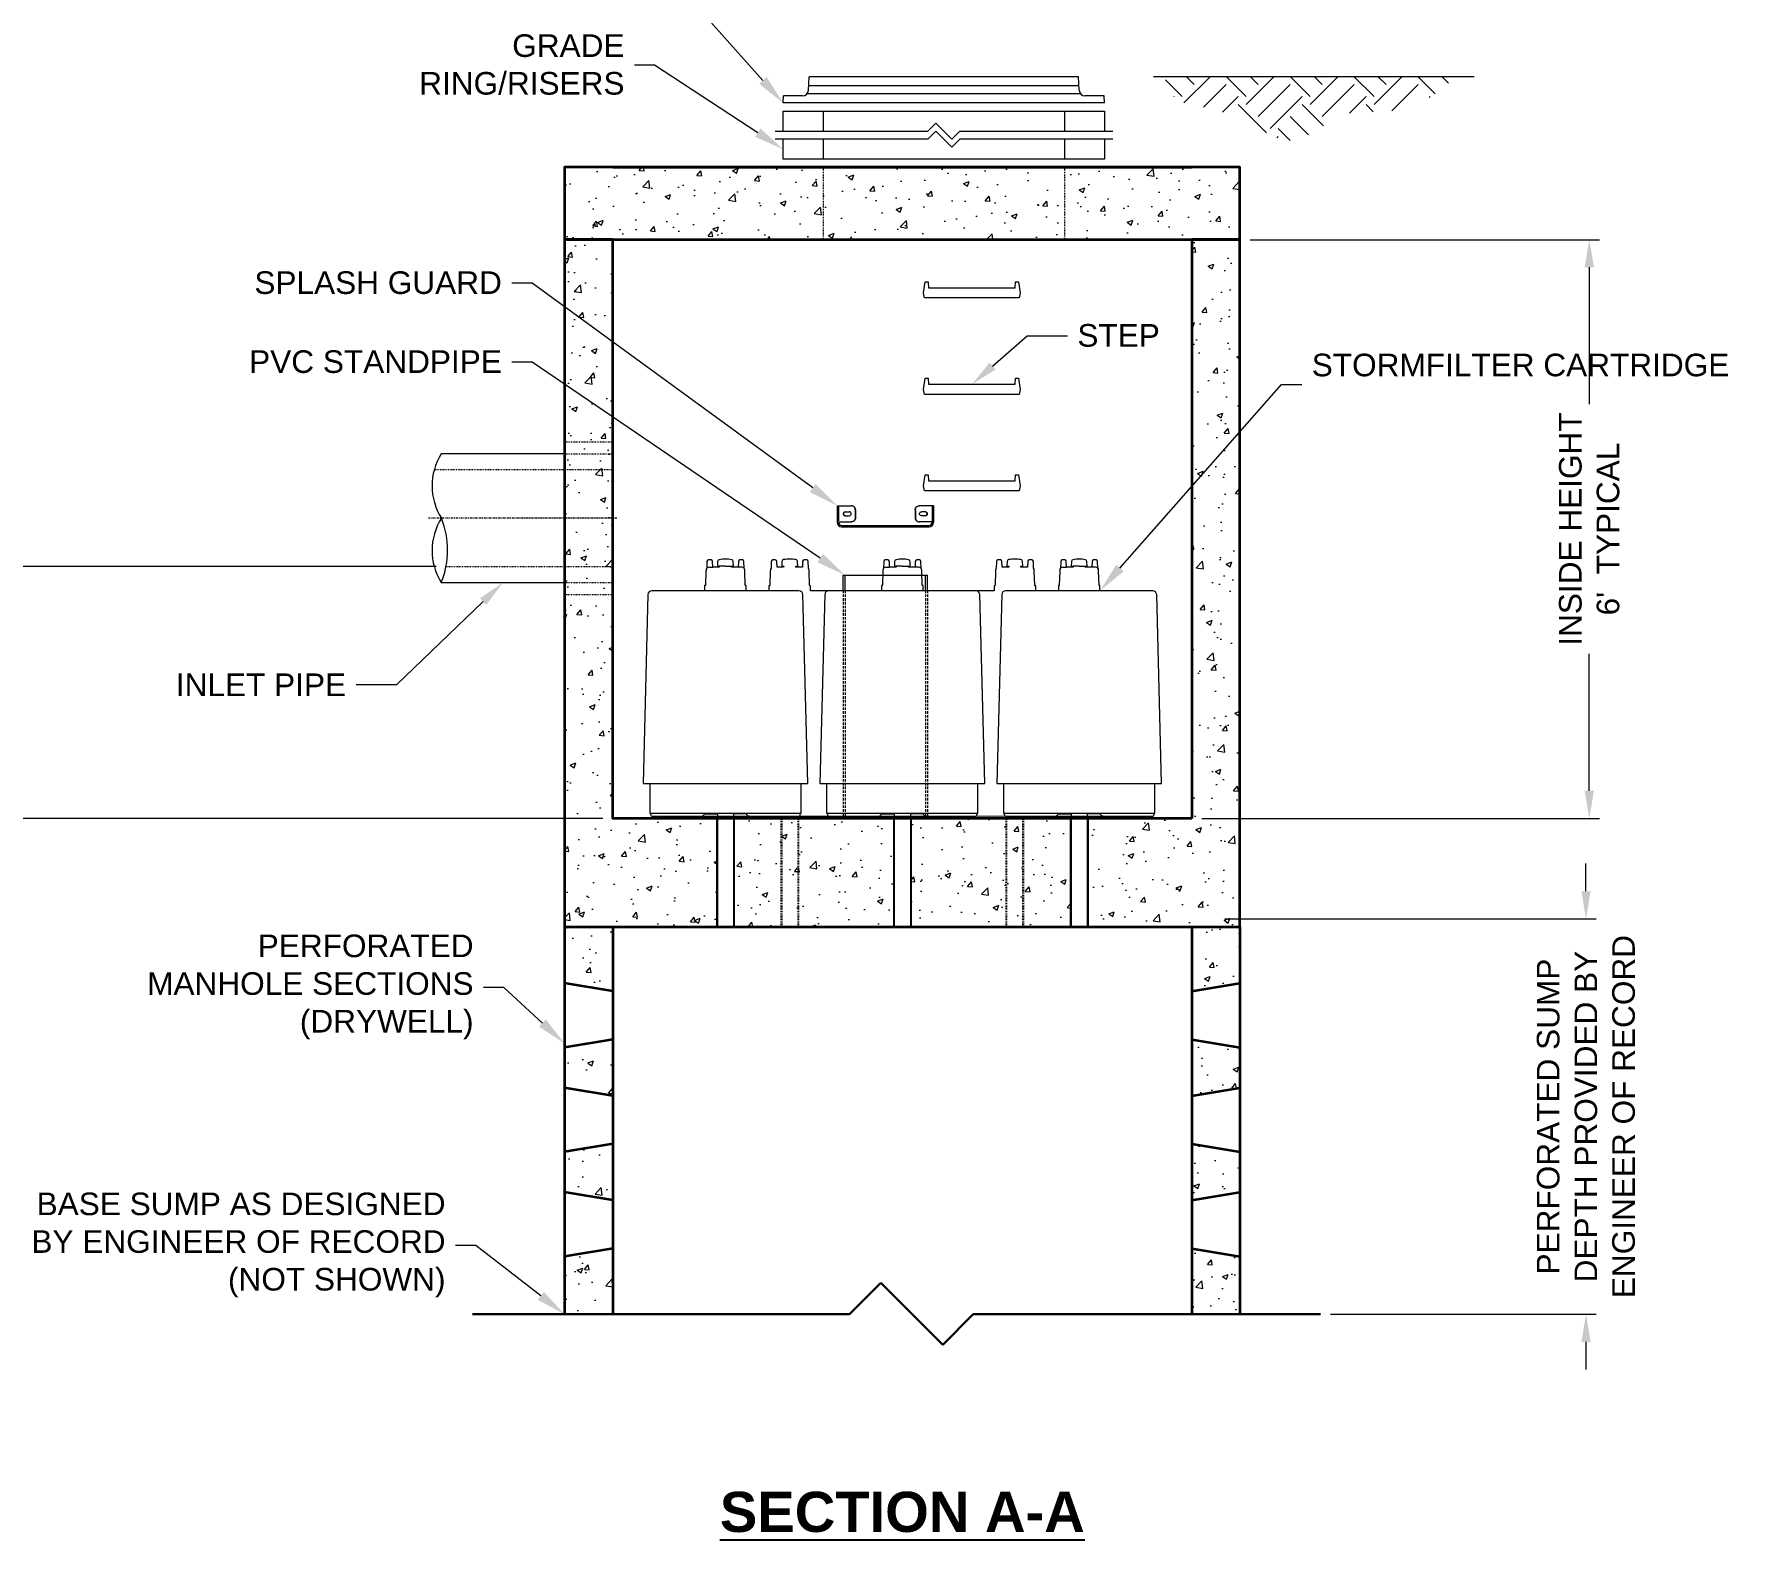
# Model space of a CAD drawing. Header units: feet. Extents: x -3082 to 1991, y 184 to 523.
# Drawn here: x 123.8 to 335.2, y 183.6 to 373.7 of the extents above; entities that cross this region are included whole.
import ezdxf
from ezdxf import colors
from ezdxf.entities.mleader import LeaderData, LeaderLine
from ezdxf.math import Vec2, Vec3

# ---------------------------------------------------------------- set-up
doc = ezdxf.new("R2010")
doc.units = ezdxf.units.FT
doc.header["$LTSCALE"] = 0.5
doc.header["$MEASUREMENT"] = 0
doc.linetypes.add('CENTER2', pattern=[1.125, 0.75, -0.125, 0.125, -0.125])
doc.linetypes.add('HIDDEN2', pattern=[0.1875, 0.125, -0.0625])
for name, color, linetype, lineweight in [('CCP-Access-Mfg Parts', 212, 'Continuous', 18), ('CCP-Access-Riser', 212, 'Continuous', 18), ('CCP-By Others', 8, 'Continuous', 15), ('CCP-By Others-Hidden', 8, 'HIDDEN2', 9), ('CCP-Centerline', 3, 'CENTER2', 15), ('CCP-Dimension', 34, 'Continuous', 18), ('CCP-Hatch', 8, 'Continuous', 9), ('CCP-Internal', 12, 'Continuous', 18), ('CCP-Internal-Hidden', 12, 'HIDDEN2', 9), ('CCP-Structure', 140, 'Continuous', 35), ('CCP-Structure-Hidden', 144, 'HIDDEN2', 18), ('CCP-Symbol', 34, 'Continuous', 30), ('CCP-Text', 52, 'Continuous', 25)]:
    doc.layers.add(name, color=color, linetype=linetype, lineweight=lineweight)
doc.styles.add('CCP-Text', font='arial.ttf')
doc.dimstyles.new('CCP-Dim Style', dxfattribs={"dimtxt": 0.070312, "dimasz": 0.085938, "dimexe": 0.03125, "dimexo": 0.03125, "dimgap": 0.03125, "dimtad": 0, "dimdec": 4, "dimzin": 3, "dimdsep": 46, "dimlunit": 4, "dimtxsty": 'CCP-Text', "dimcen": -0.0625, "dimclrd": 256, "dimclre": 256, "dimclrt": 52, "dimadec": 0, "dimazin": 1, "dimtfac": 0.75, "dimtdec": 4, "dimtmove": 0, "dimatfit": 3, "dimfxl": 1, "dimtfill": 1, "dimfrac": 1, "dimtolj": 1, "dimtzin": 0, "dimlwd": -1, "dimlwe": -1, "dimarcsym": 0})

msp = doc.modelspace()

# ---------------------------------------------------------------- texts
at = {"layer": 'CCP-Text', "insert": (231.84843, 189.79971), "char_height": 5, "attachment_point": 5, "style": 'CCP-Text'}
msp.add_mtext('\\pxt17;{\\fArial|b1|i0|c0|p34;\\LSECTION A-A}', dxfattribs=at)

# ---------------------------------------------------------------- blocks, each defined once
blk = doc.blocks.new('SF-Cartridge-side')
at = {"layer": 'CCP-Internal'}
for p, q in [((-2.03, 31), (-1.58, 31)), ((0, 31.1), (-0.76, 31.1)), ((0, 31.1), (0.76, 31.1)), ((2.03, 31), (1.58, 31)), ((2.59, 28.06), (-2.59, 28.06)), ((-9.41, 4.06), (9.41, 4.06)), ((-9.31, 0.4), (9.31, 0.4)), ((-1, 0.4), (-1, 0)), ((1, 0.4), (1, 0))]:
    blk.add_line(p, q, dxfattribs=at)
blk.add_lwpolyline([(-0.76, 31.92, 0.356377), (-0.97, 31.69), (-0.99, 31.1), (-0.76, 31.1), (-0.76, 31), (-1.58, 31), (-1.61, 31.71, 0.403563), (-1.79, 31.89), (-1.96, 31.89), (-2.12, 31.89, 0.405089), (-2.3, 31.71), (-2.33, 30.85, 0.164127), (-2.41, 30.62), (-2.42, 30.49), (-2.47, 28.75, -0.407006), (-2.53, 28.69), (-2.59, 28.69), (-2.59, 28.56), (-2.59, 28.06), (-9.15, 28.06, 0.402069), (-9.64, 27.58), (-10.25, 4.06), (-9.41, 4.06), (-9.41, 0.4), (-9.31, 0.4), (-9.31, 0.25, 0.414214), (-9.06, 0), (0, 0), (9.06, 0, 0.414214), (9.31, 0.25), (9.31, 0.4), (9.41, 0.4), (9.41, 4.06), (10.25, 4.06), (9.64, 27.58, 0.402069), (9.15, 28.06), (2.59, 28.06), (2.59, 28.56), (2.59, 28.69), (2.53, 28.69, -0.407006), (2.47, 28.75), (2.42, 30.49), (2.41, 30.62, 0.164127), (2.33, 30.85), (2.3, 31.71, 0.405089), (2.12, 31.89), (1.96, 31.89), (1.79, 31.89, 0.403563), (1.61, 31.71), (1.58, 31), (0.76, 31), (0.76, 31.1), (0.99, 31.1), (0.97, 31.69, 0.356377), (0.76, 31.92, 0.041622), (0, 31.99, 0.041622)], format="xyb", close=True, dxfattribs=at)
for points in [[(-2.98, 0, 0.198912), (-2.8, 0.07), (-2.64, 0.24, -0.198912), (-2.46, 0.31), (-1, 0.31)], [(2.98, 0, -0.198912), (2.8, 0.07), (2.64, 0.24, 0.198912), (2.46, 0.31), (1, 0.31)]]:
    blk.add_lwpolyline(points, format="xyb", dxfattribs=at)
for centre, start, end in [((-2.03, 30.62), 90, 143.0504), ((2.03, 30.62), 36.9496, 90)]:
    blk.add_arc(centre, 0.375, start, end, dxfattribs=at)
blk = doc.blocks.new('FC-30x3.25-side')
at = {"layer": 'CCP-Access-Mfg Parts'}
for p, q in [((-16.84, 1.59), (-16.75, 3.25)), ((16.81, 2.12), (-16.81, 2.12)), ((16.75, 3.25), (-16.75, 3.25)), ((16.84, 1.59), (16.75, 3.25)), ((-20, 0), (-19.95, 0.87)), ((20, 0), (-20, 0)), ((-17.59, 0.87), (-19.95, 0.87)), ((17.03, 1.12), (-17.03, 1.12)), ((19.95, 0.87), (17.59, 0.87)), ((20, 0), (19.95, 0.87))]:
    blk.add_line(p, q, dxfattribs=at)
for centre, start, end in [((-17.59, 1.62), 270, 357), ((17.59, 1.62), 183, 270)]:
    blk.add_arc(centre, 0.75, start, end, dxfattribs=at)
blk = doc.blocks.new('GR-36break-side')
at = {"layer": 'CCP-Access-Riser'}
for p, q in [((-5, 7), (35, 7)), ((-5, 4.5), (-5, 7)), ((0, 7), (0, 4.5)), ((30, 7), (30, 4.5)), ((35, 7), (35, 4.5)), ((-6, 4.5), (13, 4.5)), ((13, 4.5), (14, 5.5)), ((13, 3.5), (14, 4.5)), ((14, 5.5), (16, 3.5)), ((14, 4.5), (16, 2.5)), ((16, 3.5), (17, 4.5)), ((17, 4.5), (36, 4.5)), ((13, 3.5), (-6, 3.5)), ((-5, 1), (-5, 3.5)), ((0, 3.5), (0, 1)), ((16, 2.5), (17, 3.5)), ((36, 3.5), (17, 3.5)), ((30, 3.5), (30, 1)), ((35, 3.5), (35, 1)), ((35, 1), (-5, 1))]:
    blk.add_line(p, q, dxfattribs=at)
blk = doc.blocks.new('MHSteps-front')
at = {"layer": 'CCP-Access-Mfg Parts'}
blk.add_lwpolyline([(-5.4375, 0.75), (-5.375, 0), (5.375, 0), (5.4375, 0.75), (5.8125, 0.75), (6, -0.625), (5.875, -1.25), (-5.875, -1.25), (-6, -0.625), (-5.8125, 0.75)], close=True, dxfattribs=at)
blk = doc.blocks.new('*D44')
at = {"layer": 'CCP-Dimension', "transparency": 16777216}
for p, q in [((275.1, 348.1), (318.55, 348.1)), ((317.3, 344.67), (317.3, 327.65)), ((317.3, 279.54), (317.3, 296.56)), ((269.1, 276.1), (318.55, 276.1))]:
    blk.add_line(p, q, dxfattribs=at)
for points in [[(316.73, 344.67), (317.88, 344.67), (317.3, 348.1)], [(316.73, 279.54), (317.88, 279.54), (317.3, 276.1)]]:
    blk.add_solid(points, dxfattribs=at)
at = {"layer": 'Defpoints', "color": 0, "transparency": 16777216}
for p in [(273.85, 348.1), (267.85, 276.1), (317.3, 276.1)]:
    blk.add_point(p, dxfattribs=at)
at = {"layer": 'CCP-Dimension', "color": 52, "transparency": 16777216, "insert": (317.3, 312.1), "char_height": 2.8125, "attachment_point": 5, "rotation": 90, "style": 'CCP-Text', "bg_fill": 3, "box_fill_scale": 1.25, "bg_fill_color": 256, "bg_fill_true_color": 13158600, "bg_fill_transparency": 0}
blk.add_mtext("\\A1;INSIDE HEIGHT\\P6'  TYPICAL", dxfattribs=at)
blk = doc.blocks.new('*D46')
at = {"layer": 'CCP-Dimension', "transparency": 16777216}
for p, q in [((316.89, 267.04), (316.89, 270.48)), ((271.97, 263.6), (318.14, 263.6)), ((285.13, 214.41), (318.14, 214.41)), ((316.89, 210.98), (316.89, 207.54))]:
    blk.add_line(p, q, dxfattribs=at)
for points in [[(316.32, 267.04), (317.47, 267.04), (316.89, 263.6)], [(316.32, 210.98), (317.47, 210.98), (316.89, 214.41)]]:
    blk.add_solid(points, dxfattribs=at)
at = {"layer": 'Defpoints', "color": 0, "transparency": 16777216}
for p in [(270.72, 263.6), (283.88, 214.41), (316.89, 214.41)]:
    blk.add_point(p, dxfattribs=at)
at = {"layer": 'CCP-Dimension', "color": 52, "transparency": 16777216, "insert": (316.89, 239.01), "char_height": 2.8125, "attachment_point": 5, "rotation": 90, "style": 'CCP-Text', "bg_fill": 3, "box_fill_scale": 1.25, "bg_fill_color": 256, "bg_fill_true_color": 13158600, "bg_fill_transparency": 0}
blk.add_mtext('\\A1;PERFORATED SUMP\\PDEPTH PROVIDED BY\\PENGINEER OF RECORD', dxfattribs=at)
blk = doc.blocks.new('*D45')
at = {"layer": 'CCP-Dimension', "transparency": 16777216}
for p, q in [((173.85, 307.45), (112.46, 307.45)), ((113.71, 304.02), (113.71, 279.54)), ((194.6, 276.1), (112.46, 276.1)), ((113.71, 276.1), (113.71, 263.28))]:
    blk.add_line(p, q, dxfattribs=at)
for points in [[(113.14, 304.02), (114.28, 304.02), (113.71, 307.45)], [(113.14, 279.54), (114.28, 279.54), (113.71, 276.1)]]:
    blk.add_solid(points, dxfattribs=at)
at = {"layer": 'Defpoints', "color": 0, "transparency": 16777216}
for p in [(175.1, 307.45), (113.71, 276.1), (195.85, 276.1)]:
    blk.add_point(p, dxfattribs=at)
at = {"layer": 'CCP-Dimension', "color": 52, "transparency": 16777216, "insert": (113.71, 244.69), "char_height": 2.8125, "attachment_point": 5, "rotation": 90, "style": 'CCP-Text', "bg_fill": 3, "box_fill_scale": 1.25, "bg_fill_color": 256, "bg_fill_true_color": 13158600, "bg_fill_transparency": 0}
blk.add_mtext('\\A1;HYDRAULIC DROP \\P(H) INLET INV. \\PTO OUTLET INV.', dxfattribs=at)

# ---------------------------------------------------------------- hatches: boundary and pattern name
at = {"layer": 'CCP-Hatch'}
h = msp.add_hatch(dxfattribs=at)
h.set_pattern_fill('EARTH', color=8, scale=0.5, angle=45, style=0)
h.set_pattern_definition([(45, (-756.542, -751.782), (6e-16, 7.954951), [5.625, -5.625]), (45, (-758.0333, -750.29), (6e-16, 7.954951), [5.625, -5.625]), (45, (-759.525, -748.7987), (6e-16, 7.954951), [5.625, -5.625]), (135, (-759.525, -747.8043), (-7.954951, 1e-15), [5.625, -5.625]), (135, (-758.0333, -746.313), (-7.954951, 1e-15), [5.625, -5.625]), (135, (-756.542, -744.821), (-7.954951, 1e-15), [5.625, -5.625])])
edge = h.paths.add_edge_path()
edge.add_spline(control_points=[(264.46971, 368.35453), (264.74706, 367.44083), (265.72356, 365.06977), (268.4498, 364.87615), (274.97374, 363.14057), (280.64797, 358.39452), (286.11649, 364.79112), (292.64614, 363.45193), (297.8682, 365.732), (300.01961, 367.77266), (300.52479, 368.35453)], knot_values=[0.995016772, 0.995016772, 0.995016772, 0.995016772, 3.671625273, 8.572169856, 13.237315714, 18.779422645, 27.433294913, 32.633090096, 39.24155931, 41.505613515, 41.505613515, 41.505613515, 41.505613515], degree=3, periodic=0)
edge.add_line((300.52479, 368.35453), (264.46971, 368.35453))
h = msp.add_hatch(dxfattribs=at)
h.set_pattern_fill('AR-CONC', color=256, style=0)
h.set_pattern_definition([(50, (-887.3036, -754.536), (7.172602, -0.627521), [0.75, -8.25]), (355, (-887.3036, -754.536), (-1.387513, 7.52192), [0.6, -6.6]), (100.4514, (-886.706, -754.588), (5.785094, 6.894395), [0.637402, -7.01142]), (46.1842, (-887.304, -752.536), (10.67241, -1.65519), [1.125, -12.375]), (96.6356, (-886.414, -752.674), (9.34663, 9.74118), [0.9561, -10.51713]), (351.1842, (-887.304, -752.536), (9.34662, 9.741186), [0.9, -9.9]), (21, (-886.3036, -753.036), (5.96907, -4.026189), [0.75, -8.25]), (326, (-886.3036, -753.036), (2.433153, 7.2515), [0.6, -6.6]), (71.4514, (-885.806, -753.3715), (8.402226, 3.225305), [0.637402, -7.01142]), (37.5, (-887.3036, -754.536), (0.1215986, 3.3289385), [0, -6.52, 0, -6.7, 0, -6.625]), (7.5, (-887.3036, -754.536), (2.630695, 3.944117), [0, -3.82, 0, -6.37, 0, -2.525]), (327.5, (-889.5336, -754.536), (5.3382244, -0.2255487), [0, -2.5, 0, -7.8, 0, -10.35]), (317.5, (-890.5336, -754.536), (5.831862, 1.00105), [0, -3.25, 0, -5.18, 0, -7.35])])
h.paths.add_polyline_path([(273.84843, 357.10453), (189.84843, 357.10453), (189.84843, 348.10453), (195.84843, 348.10453), (267.84843, 348.10453), (273.84843, 348.10453)])

# ---------------------------------------------------------------- linework, layer by layer
at = {"layer": 'CCP-By Others'}
for p, q in [((189.84843, 321.45373), (174.50428, 321.45373)), ((174.50428, 305.45373), (189.84843, 305.45373))]:
    msp.add_line(p, q, dxfattribs=at)
for centre, radius, start, end in [((180.88159, 317.45827), 7.52555, 147.9323738, 212.2230557), ((180.85299, 309.441), 7.49697, 147.7136284, 212.1306227), ((164.63938, 309.46304), 10.64851, 337.8821038, 21.9621473)]:
    msp.add_arc(centre, radius, start, end, dxfattribs=at)
at = {"layer": 'CCP-By Others-Hidden'}
for p, q in [((189.84843, 321.45373), (195.84843, 321.45373)), ((195.84843, 319.45373), (173.62542, 319.45373)), ((175.0966, 307.45373), (195.84843, 307.45373)), ((189.84843, 305.45373), (195.84843, 305.45373))]:
    msp.add_line(p, q, dxfattribs=at)
at = {"layer": 'CCP-Centerline', "ltscale": 0.75}
msp.add_line((196.34491, 313.45373), (172.92544, 313.45373), dxfattribs=at)
at = {"layer": 'CCP-Hatch', "color": 8}
msp.add_line((302.99241, 368.35453), (263.10198, 368.35453), dxfattribs=at)
at = {"layer": 'CCP-Internal'}
for p, q in [((223.73798, 314.99716), (225.5311, 314.99716)), ((223.73798, 314.99716), (223.73798, 312.93466)), ((223.92548, 314.99716), (223.92548, 313.11116)), ((235.73798, 314.99716), (233.94486, 314.99716)), ((235.55048, 314.99716), (235.55048, 313.11116)), ((235.73798, 314.99716), (235.73798, 312.93466)), ((223.73798, 312.99716), (225.5311, 312.99716)), ((223.92548, 312.99716), (223.92548, 312.93466)), ((224.75939, 314.24716), (225.25083, 314.24716)), ((224.75939, 313.74716), (225.25083, 313.74716)), ((225.98798, 314.49716), (225.98798, 313.49716)), ((226.02253, 314.49716), (226.02253, 313.49716)), ((233.45343, 314.49716), (233.45343, 313.49716)), ((233.48798, 314.49716), (233.48798, 313.49716)), ((235.73798, 312.99716), (233.94486, 312.99716)), ((234.71657, 314.24716), (234.22513, 314.24716)), ((234.71657, 313.74716), (234.22513, 313.74716)), ((235.55048, 312.99716), (235.55048, 312.93466)), ((224.30048, 312.55966), (235.17548, 312.55966)), ((224.30048, 312.37216), (235.17548, 312.37216)), ((224.48798, 304.4339), (224.48798, 306.37216)), ((224.48798, 306.37216), (234.98798, 306.37216)), ((224.73798, 304.4339), (224.73798, 306.37216)), ((234.73798, 304.4339), (234.73798, 306.37216)), ((234.98798, 304.4339), (234.98798, 306.37216)), ((208.74843, 276.36845), (208.74843, 262.60453)), ((208.84843, 276.36845), (208.84843, 262.60453)), ((210.84843, 276.36845), (210.84843, 262.60453)), ((210.94843, 276.36845), (210.94843, 262.60453)), ((230.74843, 276.36845), (230.74843, 262.60453)), ((230.84843, 276.36845), (230.84843, 262.60453)), ((232.84843, 276.36845), (232.84843, 262.60453)), ((232.94843, 276.36845), (232.94843, 262.60453)), ((252.74843, 276.36845), (252.74843, 262.60453)), ((252.84843, 276.36845), (252.84843, 262.60453)), ((254.84843, 276.36845), (254.84843, 262.60453)), ((254.94843, 276.36845), (254.94843, 262.60453))]:
    msp.add_line(p, q, dxfattribs=at)
for points in [[(222.70303, 304.43095, 0.044214917), (222.70303, 304.43095), (220.44218, 304.43095), (220.44218, 304.93095), (220.44218, 305.05595), (220.37389, 305.05595, -0.407006115), (220.31391, 305.11447), (220.27093, 306.85595), (220.25374, 306.98877, 0.164127045), (220.17843, 307.21637), (220.15161, 308.07431, 0.4050893), (219.9642, 308.25595), (219.80343, 308.25595), (219.64171, 308.25595, 0.403562736), (219.45434, 308.0753), (219.42843, 307.36595), (218.60809, 307.36595), (218.60408, 307.46599), (218.83975, 307.46599), (218.81919, 308.05452, 0.356377401), (218.61078, 308.29234, 0.041622173), (217.84843, 308.356, 0.041622173), (217.08609, 308.29234, 0.356377401), (216.87767, 308.05452), (216.85712, 307.46599), (217.09279, 307.46599), (217.08877, 307.36595), (216.26843, 307.36595), (216.24253, 308.0753, 0.403562736), (216.05516, 308.25595), (215.89343, 308.25595), (215.73266, 308.25595, 0.4050893), (215.54526, 308.07431), (215.51843, 307.21637, 0.164127045), (215.44313, 306.98877), (215.42593, 306.85595), (215.38296, 305.11447, -0.407006115), (215.32298, 305.05595), (215.25468, 305.05595), (215.25468, 304.93095), (215.25468, 304.43095), (215.25468, 304.43095)], [(248.44218, 304.43095), (248.44218, 304.43095), (248.44218, 304.93095), (248.44218, 305.05595), (248.37389, 305.05595, -0.407006115), (248.31391, 305.11447), (248.27093, 306.85595), (248.25374, 306.98877, 0.164127045), (248.17843, 307.21637), (248.15161, 308.07431, 0.4050893), (247.9642, 308.25595), (247.80343, 308.25595), (247.64171, 308.25595, 0.403562736), (247.45434, 308.0753), (247.42843, 307.36595), (246.60809, 307.36595), (246.60408, 307.46599), (246.83975, 307.46599), (246.81919, 308.05452, 0.356377401), (246.61078, 308.29234, 0.041622173), (245.84843, 308.356, 0.041622173), (245.08609, 308.29234, 0.356377401), (244.87767, 308.05452), (244.85712, 307.46599), (245.09279, 307.46599), (245.08877, 307.36595), (244.26843, 307.36595), (244.24253, 308.0753, 0.403562736), (244.05516, 308.25595), (243.89343, 308.25595), (243.73266, 308.25595, 0.4050893), (243.54526, 308.07431), (243.51843, 307.21637, 0.164127045), (243.44313, 306.98877), (243.42593, 306.85595), (243.38296, 305.11447, -0.407006115), (243.32298, 305.05595), (243.25468, 305.05595), (243.25468, 304.93095), (243.25468, 304.43095), (240.99383, 304.43095)], [(208.78593, 276.36845), (217.84843, 276.36845), (226.91093, 276.36845, 0.190299432), (227.08175, 276.43591)]]:
    msp.add_lwpolyline(points, format="xyb", dxfattribs=at)
msp.add_lwpolyline([(235.05434, 276.44168), (245.84843, 276.36845), (254.91093, 276.36845)], dxfattribs=at)
for centre, radius, start, end in [((224.30048, 312.93466), 0.5625, 180, 270), ((224.30048, 312.93466), 0.375, 180, 270), ((235.17548, 312.93466), 0.5625, 270, 0), ((235.17548, 312.93466), 0.375, 270, 0)]:
    msp.add_arc(centre, radius, start, end, dxfattribs=at)
for centre, major_axis, start_param, end_param in [((225.49654, 314.49716), (0, 0.5), 4.71238898, 6.283185307), ((225.5311, 314.49716), (0, 0.5), 4.71238898, 6.283185307), ((224.75939, 313.99716), (0, 0.25), 0, 3.141592654), ((225.25083, 313.99716), (0, 0.25), 3.141592654, 6.283185307), ((233.94486, 313.49716), (0, -0.5), 4.71238898, 6.283185307), ((233.97942, 313.49716), (0, -0.5), 4.71238898, 6.283185307), ((234.68202, 313.99716), (0, 0.25), 3.141592654, 6.283185307)]:
    msp.add_ellipse(centre, major_axis=major_axis, ratio=0.982872187, start_param=start_param, end_param=end_param, dxfattribs=at)
at = {"layer": 'CCP-Internal', "extrusion": (0, 0, -1)}
for centre, major_axis, start_param, end_param in [((233.94486, 314.49716), (0, 0.5), 4.71238898, 6.283185307), ((233.97942, 314.49716), (0, 0.5), 4.71238898, 6.283185307), ((224.79394, 313.99716), (0, 0.25), 3.141592654, 6.283185307), ((225.49654, 313.49716), (0, -0.5), 4.71238898, 6.283185307), ((225.5311, 313.49716), (0, -0.5), 4.71238898, 6.283185307), ((234.22513, 313.99716), (0, 0.25), 3.141592654, 6.283185307), ((234.71657, 313.99716), (0, 0.25), 0, 3.141592654)]:
    msp.add_ellipse(centre, major_axis=major_axis, ratio=0.982872187, start_param=start_param, end_param=end_param, dxfattribs=at)
at = {"layer": 'CCP-Internal-Hidden', "ltscale": 5}
for p, q in [((224.48798, 304.4339), (224.48798, 276.10453)), ((224.73798, 304.4339), (224.73798, 276.10453)), ((234.73798, 304.4339), (234.73798, 276.10453)), ((234.98798, 304.4339), (234.98798, 276.10453))]:
    msp.add_line(p, q, dxfattribs=at)
at = {"layer": 'CCP-Internal-Hidden'}
for p, q in [((216.74871, 276.36845), (216.74871, 262.60453)), ((216.84871, 276.36845), (216.84871, 262.60453)), ((218.84871, 276.36845), (218.84871, 262.60453)), ((218.94871, 276.36845), (218.94871, 262.60453)), ((244.71268, 276.36845), (244.71268, 262.60453)), ((244.81268, 276.36845), (244.81268, 262.60453)), ((246.81268, 276.36845), (246.81268, 262.60453)), ((246.91268, 276.36845), (246.91268, 262.60453))]:
    msp.add_line(p, q, dxfattribs=at)
at = {"layer": 'CCP-Structure'}
for p, q in [((195.84843, 357.10453), (267.84843, 357.10453)), ((267.84843, 262.60453), (267.84843, 214.41414)), ((273.84843, 262.60453), (273.84843, 214.41414)), ((267.84843, 254.60453), (273.84843, 255.60453)), ((267.84843, 248.60453), (273.84843, 247.60453)), ((267.84843, 241.60453), (273.84843, 242.60453)), ((267.84843, 235.60453), (273.84843, 234.60453)), ((267.84843, 228.60453), (273.84843, 229.60453)), ((195.84843, 222.60453), (189.84843, 221.60453)), ((267.84843, 222.60453), (273.84843, 221.60453))]:
    msp.add_line(p, q, dxfattribs=at)
for points in [[(273.84843, 348.10453), (273.84843, 357.10453), (189.84843, 357.10453), (189.84843, 348.10453), (195.84843, 348.10453), (267.84843, 348.10453), (273.84843, 348.10453)], [(267.84843, 276.10453), (195.84843, 276.10453), (195.84843, 348.10453), (189.84843, 348.10453), (189.84843, 262.60453), (273.84843, 262.60453), (273.84843, 271.57652), (273.84843, 283.95783), (273.84843, 348.10453), (267.84843, 348.10453)]]:
    msp.add_lwpolyline(points, close=True, dxfattribs=at)
at = {"layer": 'CCP-Structure-Hidden'}
for p, q in [((222.01535, 357.10453), (222.01535, 348.10453)), ((252.01535, 357.10453), (252.01535, 348.10453)), ((189.84843, 322.95373), (195.84843, 322.95373)), ((189.85558, 303.94885), (195.85558, 303.95336))]:
    msp.add_line(p, q, dxfattribs=at)
at = {"layer": 'CCP-Symbol'}
for p, q in [((225.29294, 214.41414), (229.19162, 218.31282)), ((229.19162, 218.31282), (236.88695, 210.61749)), ((178.40393, 214.41414), (225.29294, 214.41414)), ((236.88695, 210.61749), (240.6836, 214.41414)), ((240.6836, 214.41414), (283.88003, 214.41414))]:
    msp.add_line(p, q, dxfattribs=at)

# ---------------------------------------------------------------- block references
for name, p in [('FC-30x3.25-side', (237.01535, 365.10453)), ('MHSteps-front', (240.49933, 342.10453)), ('MHSteps-front', (240.49933, 330.10453)), ('MHSteps-front', (240.49933, 318.10453)), ('SF-Cartridge-side', (209.84843, 276.36845)), ('SF-Cartridge-side', (231.84843, 276.36845)), ('SF-Cartridge-side', (253.84843, 276.36845))]:
    msp.add_blockref(name, p)
at = {"layer": 'CCP-Access-Riser'}
msp.add_blockref('GR-36break-side', (222.01535, 357.10453), dxfattribs=at)

msp.set_redraw_order([(e.dxf.handle, doc.entitydb.next_handle()) for e in msp.query("TEXT MTEXT ATTDEF DIMENSION ARC_DIMENSION")])  # texts and dimensions are drawn at this point

# ---------------------------------------------------------------- leaders
at = {"layer": 'CCP-Dimension'}
ml = msp.add_multileader_mtext('Standard', dxfattribs=at)
ml.set_content('CONTRACTOR TO GROUT TO FINISHED GRADE ', color=52, style='CCP-Text')
ml.set_leader_properties(color=256, linetype='ByLayer', lineweight=-1)
ml.build(insert=Vec2(0, 0))
ml.multileader.update_dxf_attribs({"text_left_attachment_type": 2, "text_right_attachment_type": 2, "dogleg_length": 0.0625, "arrow_head_size": 3.75, "scale": 40})
ctx = ml.context
ctx.base_point, ctx.scale, ctx.char_height, ctx.arrow_head_size, ctx.landing_gap_size, ctx.plane_origin = Vec3(140.32409, 383.00004), 40, 2.8125, 3.75, 1.25, Vec3(62.82484, 344.00167)
ctx.left_attachment, ctx.right_attachment, ctx.text_align_type = 2, 2, 2
notes = []
notes.append((ctx, [(1, (1, 1, 0), (201.04651, 383.00004), (-1, 0), 2.5, [(0, [(217.01535, 365.10453)], 0, [])])]))
ctx.mtext.insert, ctx.mtext.width, ctx.mtext.alignment, ctx.mtext.flow_direction = Vec3(197.29651, 386.82295), 58.5825886, 3, 5
ml = msp.add_multileader_mtext('Standard', dxfattribs=at)
ml.set_content('GRADE RING/RISERS', color=52, style='CCP-Text')
ml.set_leader_properties(color=256, linetype='ByLayer', lineweight=-1)
ml.build(insert=Vec2(0, 0))
ml.multileader.update_dxf_attribs({"text_left_attachment_type": 2, "text_right_attachment_type": 2, "dogleg_length": 0.0625, "arrow_head_size": 3.75, "scale": 40})
ctx = ml.context
ctx.base_point, ctx.scale, ctx.char_height, ctx.arrow_head_size, ctx.landing_gap_size, ctx.plane_origin = Vec3(171.01794, 369.82562), 40, 2.8125, 3.75, 1.25, Vec3(68.48751, 337.88184)
ctx.left_attachment, ctx.right_attachment, ctx.text_align_type = 2, 2, 2
notes.append((ctx, [(0, (1, 1, 0), (201.04651, 369.82562), (-1, 0), 2.5, [(0, [(217.01535, 359.35453)], 0, [])])]))
ctx.mtext.insert, ctx.mtext.width, ctx.mtext.alignment, ctx.mtext.flow_direction = Vec3(197.29651, 373.64756), 0.4895074, 3, 5
ml = msp.add_multileader_mtext('Standard', dxfattribs=at)
ml.set_content('SPLASH GUARD', color=52, style='CCP-Text')
ml.set_leader_properties(color=256, linetype='ByLayer', lineweight=-1)
ml.build(insert=Vec2(0, 0))
ml.multileader.update_dxf_attribs({"text_left_attachment_type": 2, "text_right_attachment_type": 2, "dogleg_length": 0.0625, "arrow_head_size": 3.75, "scale": 40})
ctx = ml.context
ctx.base_point, ctx.scale, ctx.char_height, ctx.arrow_head_size, ctx.landing_gap_size, ctx.plane_origin = Vec3(150.38969, 342.70852), 40, 2.8125, 3.75, 1.25, Vec3(562.83887, 189.10741)
ctx.left_attachment, ctx.right_attachment, ctx.text_align_type = 2, 2, 2
notes.append((ctx, [(1, (1, 1, 0), (185.79002, 342.70852), (-1, 0), 2.5, [(0, [(223.73798, 314.99716)], 0, [])])]))
ctx.mtext.insert, ctx.mtext.width, ctx.mtext.alignment, ctx.mtext.flow_direction = Vec3(182.04002, 344.16274), 81.597752, 3, 5
ml = msp.add_multileader_mtext('Standard', dxfattribs=at)
ml.set_content('STEP', color=52, style='CCP-Text')
ml.set_leader_properties(color=256, linetype='ByLayer', lineweight=-1)
ml.build(insert=Vec2(0, 0))
ml.multileader.update_dxf_attribs({"text_left_attachment_type": 2, "text_right_attachment_type": 2, "dogleg_length": 0.125, "arrow_head_size": 3.4375, "scale": 40})
ctx = ml.context
ctx.base_point, ctx.scale, ctx.char_height, ctx.arrow_head_size, ctx.landing_gap_size, ctx.plane_origin = Vec3(252.37711, 336.1466), 40, 2.8125, 3.4375, 1.25, Vec3(542.63631, 338.80276)
ctx.left_attachment, ctx.right_attachment = 2, 2
notes.append((ctx, [(0, (1, 1, 0), (247.37711, 336.1466), (1, 0), 5, [(0, [(240.49933, 330.10453)], 0, [])])]))
ctx.mtext.insert, ctx.mtext.width, ctx.mtext.flow_direction = Vec3(253.62711, 337.60081), 2.5, 5
ml = msp.add_multileader_mtext('Standard', dxfattribs=at)
ml.set_content('PVC STANDPIPE', color=52, style='CCP-Text')
ml.set_leader_properties(color=256, linetype='ByLayer', lineweight=-1)
ml.build(insert=Vec2(0, 0))
ml.multileader.update_dxf_attribs({"text_left_attachment_type": 2, "text_right_attachment_type": 2, "dogleg_length": 0.0625, "arrow_head_size": 3.75, "scale": 40})
ctx = ml.context
ctx.base_point, ctx.scale, ctx.char_height, ctx.arrow_head_size, ctx.landing_gap_size, ctx.plane_origin = Vec3(149.86403, 332.88204), 40, 2.8125, 3.75, 1.25, Vec3(299.65938, 192.2649)
ctx.left_attachment, ctx.right_attachment, ctx.text_align_type = 2, 2, 2
notes.append((ctx, [(0, (1, 1, 0), (185.79002, 332.88204), (-1, 0), 2.5, [(0, [(224.73798, 306.37216)], 0, [])])]))
ctx.mtext.insert, ctx.mtext.width, ctx.mtext.alignment, ctx.mtext.flow_direction = Vec3(182.04002, 334.33626), 36, 3, 5
ml = msp.add_multileader_mtext('Standard', dxfattribs=at)
ml.set_content('STORMFILTER CARTRIDGE', color=52, style='CCP-Text')
ml.set_leader_properties(color=256, linetype='ByLayer', lineweight=-1)
ml.build(insert=Vec2(0, 0))
ml.multileader.update_dxf_attribs({"text_left_attachment_type": 2, "text_right_attachment_type": 2, "dogleg_length": 0.0625, "arrow_head_size": 3.75, "scale": 40})
ctx = ml.context
ctx.base_point, ctx.scale, ctx.char_height, ctx.arrow_head_size, ctx.landing_gap_size, ctx.plane_origin = Vec3(281.52372, 330.09549), 40, 2.8125, 3.75, 1.25, Vec3(101.76395, 226.75627)
ctx.left_attachment, ctx.right_attachment = 2, 2
notes.append((ctx, [(1, (1, 1, 0), (279.02372, 330.09549), (1, 0), 2.5, [(0, [(256.44218, 304.43095)], 0, [])])]))
ctx.mtext.insert, ctx.mtext.width, ctx.mtext.flow_direction = Vec3(282.77372, 333.91839), 40.5, 5
ml = msp.add_multileader_mtext('Standard', dxfattribs=at)
ml.set_content('INLET PIPE', color=52, style='CCP-Text')
ml.set_leader_properties(color=256, linetype='ByLayer', lineweight=-1)
ml.build(insert=Vec2(0, 0))
ml.multileader.update_dxf_attribs({"text_left_attachment_type": 2, "text_right_attachment_type": 2, "dogleg_length": 0.125, "arrow_head_size": 3.4375, "scale": 40})
ctx = ml.context
ctx.base_point, ctx.scale, ctx.char_height, ctx.arrow_head_size, ctx.landing_gap_size, ctx.plane_origin = Vec3(140.81288, 292.72923), 40, 2.8125, 3.4375, 1.25, Vec3(178.36809, 365.65682)
ctx.left_attachment, ctx.right_attachment, ctx.text_align_type = 2, 2, 2
notes.append((ctx, [(0, (1, 1, 0), (168.9155, 292.72923), (-1, 0), 5, [(0, [(182.19449, 305.45373)], 0, [])])]))
ctx.mtext.insert, ctx.mtext.alignment, ctx.mtext.flow_direction = Vec3(162.6655, 294.13644), 3, 5
for ctx, leaders in notes:
    for number, flags, end, landing, length, lines in leaders:
        leader = LeaderData()
        leader.index, (leader.has_last_leader_line, leader.has_dogleg_vector, leader.attachment_direction) = number, flags
        leader.last_leader_point, leader.dogleg_vector, leader.dogleg_length = Vec3(end), Vec3(landing), length
        for number, points, colour, breaks in lines:
            line = LeaderLine()
            line.index, line.vertices, line.color, line.breaks = number, Vec3.list(points), colors.encode_raw_color(colour), breaks
            leader.lines.append(line)
        ctx.leaders.append(leader)

# ---------------------------------------------------------------- next in the draw order: dimensions: what is measured, and where the dimension line sits
for base, p1, p2, text, picture, middle in [((317.30214, 276.10453), (273.84843, 348.10453), (267.84843, 276.10453), "INSIDE HEIGHT\\P6'  TYPICAL", '*D44', (317.30214, 312.10453)), ((113.71186, 276.10453), (175.0966, 307.45373), (195.84843, 276.10453), 'HYDRAULIC DROP \\P(H) INLET INV. \\PTO OUTLET INV.', '*D45', (113.71186, 244.69373))]:
    dim = msp.add_linear_dim(base=base, p1=p1, p2=p2, angle=90, text=text, dimstyle='CCP-Dim Style', override={"dimscale": 0, "dimtix": 0, "dimtofl": 0, "dimtmove": 0, "dimatfit": 1}, dxfattribs=at)
    dim.commit()
    dim.dimension.update_dxf_attribs({"geometry": picture, "text_midpoint": middle, "dimtype": 160})

# ---------------------------------------------------------------- next in the draw order: hatches: boundary and pattern name
at = {"layer": 'CCP-Hatch'}
h = msp.add_hatch(dxfattribs=at)
h.set_pattern_fill('AR-CONC', color=256, style=0)
h.paths.add_polyline_path([(195.84843, 254.60453), (195.84843, 262.60453), (192.97343, 262.60453), (192.72343, 262.60453), (189.84843, 262.60453), (189.84843, 255.60453)])
h.paths.add_polyline_path([(195.84843, 241.60453), (195.84843, 248.60453), (189.84843, 247.60453), (189.84843, 242.60453)])
h.paths.add_polyline_path([(195.84843, 228.60453), (195.84843, 235.60453), (189.84843, 234.60453), (189.84843, 229.60453)])
h.paths.add_polyline_path([(189.84843, 214.41414), (195.84843, 214.41414), (195.84843, 222.60453), (189.84843, 221.60453)])
h.paths.add_polyline_path([(267.84843, 214.41414), (273.84843, 214.41414), (273.84843, 221.60453), (267.84843, 222.60453)])
h.paths.add_polyline_path([(267.84843, 235.60453), (267.84843, 228.60453), (273.84843, 229.60453), (273.84843, 234.60453)])
h.paths.add_polyline_path([(267.84843, 248.60453), (267.84843, 241.60453), (273.84843, 242.60453), (273.84843, 247.60453)])
h.paths.add_polyline_path([(267.84843, 262.60453), (267.84843, 254.60453), (273.84843, 255.60453), (273.84843, 262.60453), (270.97343, 262.60453), (270.72343, 262.60453)])

# ---------------------------------------------------------------- next in the draw order: linework, layer by layer
at = {"layer": 'CCP-Structure'}
for p, q in [((189.84843, 262.60453), (189.84843, 214.41414)), ((195.84843, 262.60453), (195.84843, 214.41414)), ((195.84843, 254.60453), (189.84843, 255.60453)), ((195.84843, 248.60453), (189.84843, 247.60453)), ((195.84843, 241.60453), (189.84843, 242.60453)), ((195.84843, 235.60453), (189.84843, 234.60453)), ((195.84843, 228.60453), (189.84843, 229.60453))]:
    msp.add_line(p, q, dxfattribs=at)

# ---------------------------------------------------------------- next in the draw order: leaders
at = {"layer": 'CCP-Dimension'}
ml = msp.add_multileader_mtext('Standard', dxfattribs=at)
ml.set_content('\\A1;PERFORATED\\PMANHOLE SECTIONS\\P(DRYWELL)', color=52, style='CCP-Text')
ml.set_leader_properties(color=256, linetype='ByLayer', lineweight=-1)
ml.build(insert=Vec2(0, 0))
ml.multileader.update_dxf_attribs({"text_left_attachment_type": 2, "text_right_attachment_type": 2, "dogleg_length": 0.0625, "arrow_head_size": 3.75, "scale": 40})
ctx = ml.context
ctx.base_point, ctx.scale, ctx.char_height, ctx.arrow_head_size, ctx.landing_gap_size, ctx.plane_origin = Vec3(137.16133, 255.07498), 40, 2.8125, 3.75, 1.25, Vec3(189.84843, 248.10453)
ctx.left_attachment, ctx.right_attachment, ctx.text_align_type = 2, 2, 2
notes = []
notes.append((ctx, [(0, (1, 1, 0), (182.27111, 255.07498), (-1, 0), 2.5, [(0, [(189.84843, 248.10453)], 0, [])])]))
ctx.mtext.insert, ctx.mtext.alignment, ctx.mtext.flow_direction = Vec3(178.52111, 261.65603), 3, 5
ml = msp.add_multileader_mtext('Standard', dxfattribs=at)
ml.set_content('BASE SUMP AS DESIGNED\\P BY ENGINEER OF RECORD \\P(NOT SHOWN)', color=52, style='CCP-Text')
ml.set_leader_properties(color=256, linetype='ByLayer', lineweight=-1)
ml.build(insert=Vec2(0, 0))
ml.multileader.update_dxf_attribs({"text_left_attachment_type": 2, "text_right_attachment_type": 2, "dogleg_length": 0.0625, "arrow_head_size": 3.75, "scale": 40})
ctx = ml.context
ctx.base_point, ctx.scale, ctx.char_height, ctx.arrow_head_size, ctx.landing_gap_size, ctx.plane_origin = Vec3(121.38218, 222.97696), 40, 2.8125, 3.75, 1.25, Vec3(189.84843, 214.41414)
ctx.left_attachment, ctx.right_attachment, ctx.text_align_type = 2, 2, 2
notes.append((ctx, [(0, (1, 1, 0), (178.78561, 222.97696), (-1, 0), 2.5, [(0, [(189.84843, 214.41414)], 0, [])])]))
ctx.mtext.insert, ctx.mtext.alignment, ctx.mtext.flow_direction = Vec3(175.03561, 229.55801), 3, 5
for ctx, leaders in notes:
    for number, flags, end, landing, length, lines in leaders:
        leader = LeaderData()
        leader.index, (leader.has_last_leader_line, leader.has_dogleg_vector, leader.attachment_direction) = number, flags
        leader.last_leader_point, leader.dogleg_vector, leader.dogleg_length = Vec3(end), Vec3(landing), length
        for number, points, colour, breaks in lines:
            line = LeaderLine()
            line.index, line.vertices, line.color, line.breaks = number, Vec3.list(points), colors.encode_raw_color(colour), breaks
            leader.lines.append(line)
        ctx.leaders.append(leader)

# ---------------------------------------------------------------- next in the draw order: dimensions: what is measured, and where the dimension line sits
dim = msp.add_linear_dim(base=(316.89232, 214.41414), p1=(270.72343, 263.60453), p2=(283.88003, 214.41414), angle=90, text='PERFORATED SUMP\\PDEPTH PROVIDED BY\\PENGINEER OF RECORD', dimstyle='CCP-Dim Style', override={"dimscale": 0, "dimtofl": 0}, dxfattribs=at)
dim.commit()
dim.dimension.update_dxf_attribs({"geometry": '*D46', "text_midpoint": (316.89232, 239.00934)})

# ---------------------------------------------------------------- next in the draw order: hatches: boundary and pattern name
at = {"layer": 'CCP-Hatch'}
h = msp.add_hatch(dxfattribs=at)
h.set_pattern_fill('AR-CONC', color=256, style=0)
h.paths.add_polyline_path([(195.84843, 348.10453), (189.84843, 348.10453), (189.84843, 322.95373), (195.84843, 322.95373)])
h.paths.add_polyline_path([(195.84843, 322.95373), (189.84843, 322.95373), (189.84843, 321.45373), (195.84843, 321.45373)])
h.paths.add_polyline_path([(195.84843, 321.45373), (189.84843, 321.45373), (189.84843, 319.45373), (195.84843, 319.45373)])
h.paths.add_polyline_path([(195.84843, 319.45373), (189.84843, 319.45373), (189.84843, 313.45373), (195.84843, 313.45373)])
h.paths.add_polyline_path([(195.84843, 313.45373), (189.84843, 313.45373), (189.84843, 307.45373), (195.84843, 307.45373)])
h.paths.add_polyline_path([(195.84843, 307.45373), (189.84843, 307.45373), (189.84843, 305.45373), (195.84843, 305.45373)])
h.paths.add_polyline_path([(195.84843, 305.45373), (189.84843, 305.45373), (189.84843, 303.94884), (195.84843, 303.95335)])
h.paths.add_polyline_path([(195.84843, 303.95335), (189.84843, 303.94884), (189.84843, 262.60453), (208.74843, 262.60453), (208.74843, 276.10453), (195.84843, 276.10453)])
h.paths.add_polyline_path([(216.74871, 276.10453), (210.94843, 276.10453), (210.94843, 262.60453), (216.74871, 262.60453)])
h.paths.add_polyline_path([(218.84871, 276.10453), (216.84871, 276.10453), (216.84871, 262.60453), (218.84871, 262.60453)])
h.paths.add_polyline_path([(230.74843, 276.10453), (218.94871, 276.10453), (218.94871, 262.60453), (230.74843, 262.60453)])
h.paths.add_polyline_path([(244.71268, 276.10453), (232.94843, 276.10453), (232.94843, 262.60453), (244.71268, 262.60453)])
h.paths.add_polyline_path([(246.81268, 276.10453), (244.81268, 276.10453), (244.81268, 262.60453), (246.81268, 262.60453)])
h.paths.add_polyline_path([(252.74843, 276.10453), (246.91268, 276.10453), (246.91268, 262.60453), (252.74843, 262.60453)])
h.paths.add_polyline_path([(273.84843, 271.57652), (273.84843, 283.95783), (273.84843, 348.10453), (267.84843, 348.10453), (267.84843, 276.10453), (254.94843, 276.10453), (254.94843, 262.60453), (273.84843, 262.60453)])

doc.saveas('drawing.dxf')
